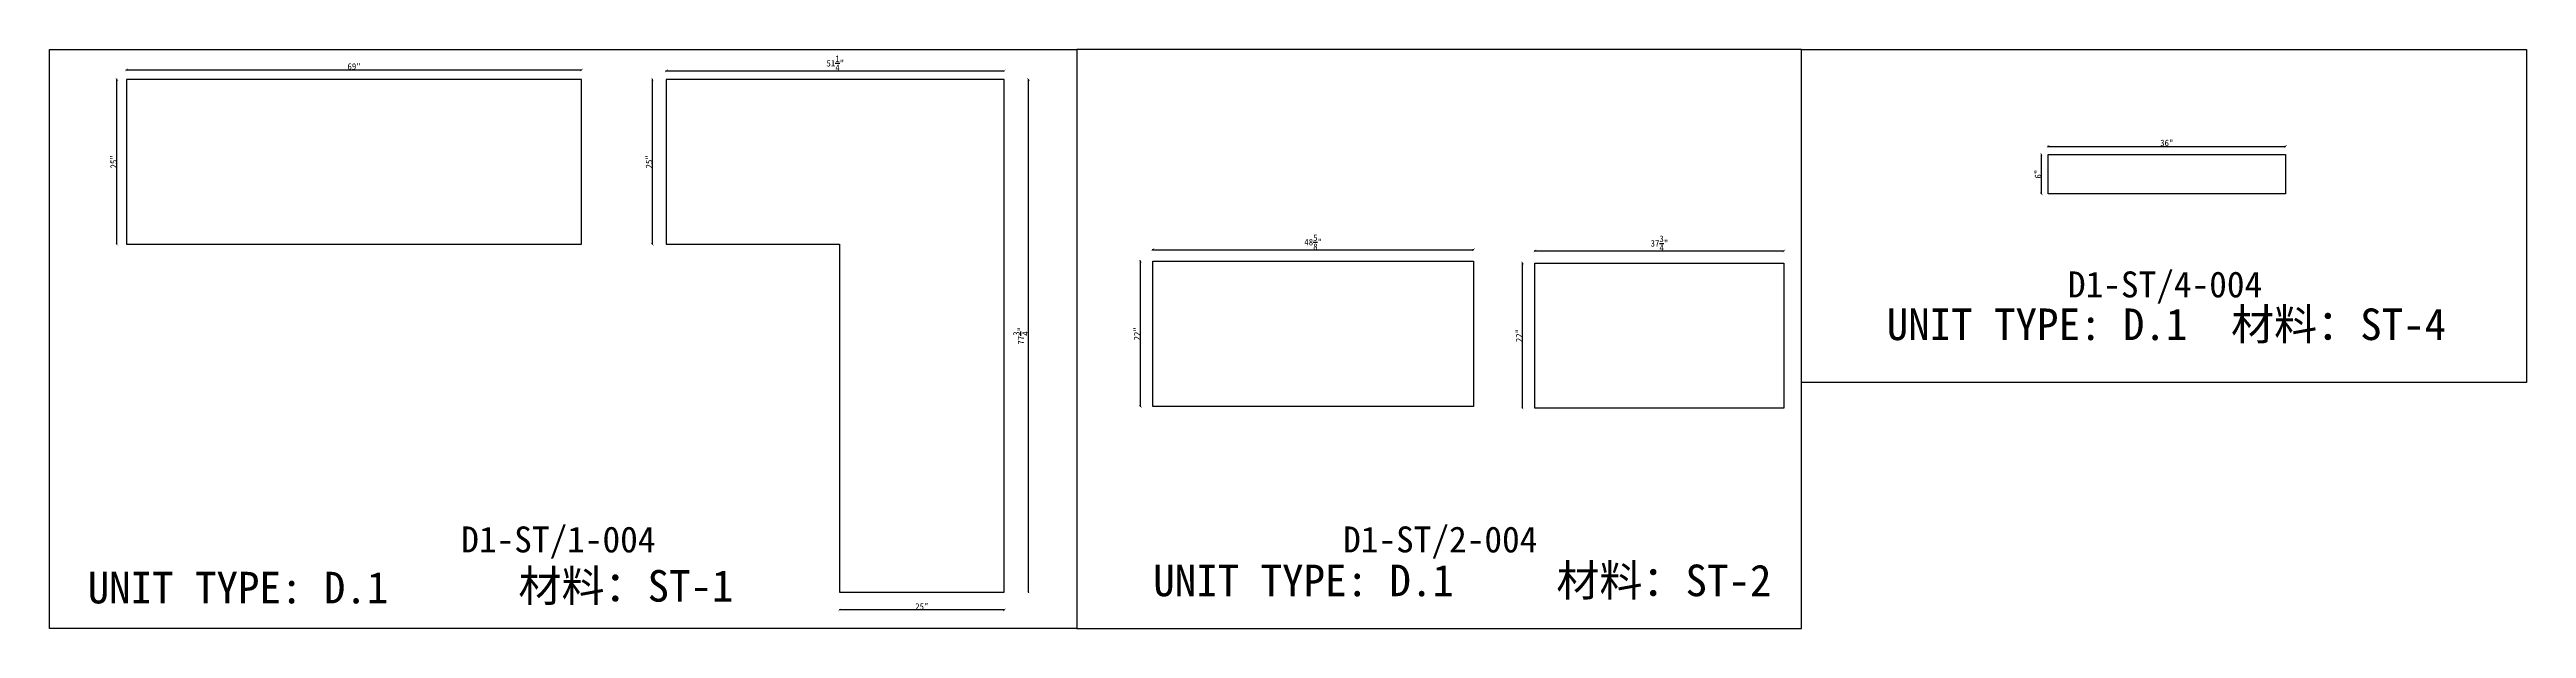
# Model space of a CAD drawing. Header units: millimetres. Extents: x -46966 to 138077, y -48408 to 2116.
# Drawn here: x 102126 to 111667, y -15435 to -13205 of the extents above; entities that cross this region are included whole.
import ezdxf
from ezdxf.enums import TextEntityAlignment as Align

# ---------------------------------------------------------------- set-up
doc = ezdxf.new("R2010")
doc.units = ezdxf.units.MM
doc.layers.add('PART_NUMBER', color=3, linetype='Continuous')
doc.styles.add('样式 1', font='')
doc.styles.get('样式 1').set_extended_font_data('NSimSun')
doc.dimstyles.new('副本 ISO-25', dxfattribs={"dimtxt": 25, "dimasz": 10, "dimexe": 1.5, "dimexo": 0.5, "dimtad": 1, "dimlfac": 0.03937, "dimlunit": 5, "dimtxsty": '样式 1', "dimblk": 'ARCHTICK', "dimcen": 2.5, "dimclrd": 256, "dimclrt": 1, "dimazin": 3, "dimtfac": 1, "dimtmove": 0, "dimatfit": 3, "dimfxlon": 1})

msp = doc.modelspace()

# ---------------------------------------------------------------- texts
at = {"style": '样式 1'}
for s, p in [('UNIT TYPE: D.1', (109202.355, -14324.325)), ('材料：ST-4', (110528.636, -14324.325)), ('UNIT TYPE: D.1', (102272.77, -15338.427)), ('材料：ST-1', (103932.057, -15331.772)), ('UNIT TYPE: D.1', (106377.18, -15310.725)), ('材料：ST-2', (107929.905, -15310.725))]:
    msp.add_text(s, height=121.5865, dxfattribs=at).set_placement(p)
at = {"layer": 'PART_NUMBER', "color": 3, "style": '样式 1'}
for s, p in [('D1-ST/4-004', (110274.591, -14109.998)), ('D1-ST/1-004', (104085.835, -15092.167)), ('D1-ST/2-004', (107482.717, -15092.167))]:
    msp.add_text(s, height=100, dxfattribs=at).set_placement(p, align=Align.MIDDLE_CENTER)

# ---------------------------------------------------------------- blocks, each defined once
blk = doc.blocks.new('_ArchTick')
at = {"color": 0, "linetype": 'ByBlock', "const_width": 0.15}
blk.add_lwpolyline([(-0.5, -0.5), (0.5, 0.5)], dxfattribs=at)
blk = doc.blocks.new('*D1793')
at = {"color": 0, "lineweight": -2, "transparency": 16777216}
for p, q in [((102386.8, -13320.4), (102384.3, -13320.4)), ((102386.8, -13955.4), (102384.3, -13955.4))]:
    blk.add_line(p, q, dxfattribs=at)
at = {"lineweight": -2, "transparency": 16777216}
blk.add_line((102385.8, -13955.4), (102385.8, -13320.4), dxfattribs=at)
at = {"layer": 'Defpoints', "color": 0, "transparency": 16777216}
for p in [(102385.8, -13320.4), (102422.7, -13320.4), (102422.7, -13955.4)]:
    blk.add_point(p, dxfattribs=at)
at = {"lineweight": -2, "transparency": 16777216, "xscale": 10, "yscale": 10, "zscale": 10}
for p, rotation in [((102385.8, -13320.4), 90), ((102385.8, -13955.4), 270)]:
    blk.add_blockref('_ArchTick', p, dxfattribs=dict(at, rotation=rotation))
at = {"color": 1, "transparency": 16777216, "insert": (102372.7, -13637.9), "char_height": 25, "attachment_point": 5, "rotation": 90, "style": '样式 1'}
blk.add_mtext('\\A1;25"', dxfattribs=at)
blk = doc.blocks.new('*D1794')
at = {"color": 0, "lineweight": -2, "transparency": 16777216}
for p, q in [((102422.7, -13285), (102422.7, -13282.5)), ((104175.3, -13285), (104175.3, -13282.5))]:
    blk.add_line(p, q, dxfattribs=at)
at = {"lineweight": -2, "transparency": 16777216}
blk.add_line((102422.7, -13284), (104175.3, -13284), dxfattribs=at)
at = {"layer": 'Defpoints', "color": 0, "transparency": 16777216}
for p in [(102422.7, -13320.4), (104175.3, -13284), (104175.3, -13320.4)]:
    blk.add_point(p, dxfattribs=at)
at = {"lineweight": -2, "transparency": 16777216, "xscale": 10, "yscale": 10, "zscale": 10, "rotation": 180}
blk.add_blockref('_ArchTick', (102422.7, -13284), dxfattribs=at)
at = {"lineweight": -2, "transparency": 16777216, "xscale": 10, "yscale": 10, "zscale": 10}
blk.add_blockref('_ArchTick', (104175.3, -13284), dxfattribs=at)
at = {"color": 1, "transparency": 16777216, "insert": (103299, -13270.9), "char_height": 25, "attachment_point": 5, "style": '样式 1'}
blk.add_mtext('\\A1;69"', dxfattribs=at)
blk = doc.blocks.new('*D1795')
at = {"color": 0, "lineweight": -2, "transparency": 16777216}
for p, q in [((104501.6, -13288.2), (104501.6, -13285.7)), ((105803.4, -13288.2), (105803.4, -13285.7))]:
    blk.add_line(p, q, dxfattribs=at)
at = {"lineweight": -2, "transparency": 16777216}
blk.add_line((104501.6, -13287.2), (105803.4, -13287.2), dxfattribs=at)
at = {"layer": 'Defpoints', "color": 0, "transparency": 16777216}
for p in [(104501.6, -13320.4), (105803.4, -13287.2), (105803.4, -13320.4)]:
    blk.add_point(p, dxfattribs=at)
at = {"lineweight": -2, "transparency": 16777216, "xscale": 10, "yscale": 10, "zscale": 10, "rotation": 180}
blk.add_blockref('_ArchTick', (104501.6, -13287.2), dxfattribs=at)
at = {"lineweight": -2, "transparency": 16777216, "xscale": 10, "yscale": 10, "zscale": 10}
blk.add_blockref('_ArchTick', (105803.4, -13287.2), dxfattribs=at)
at = {"color": 1, "transparency": 16777216, "insert": (105152.5, -13258.2), "char_height": 25, "attachment_point": 5, "style": '样式 1'}
blk.add_mtext('\\A1;51{\\H1x;\\S1/4;}"', dxfattribs=at)
blk = doc.blocks.new('*D1796')
at = {"color": 0, "lineweight": -2, "transparency": 16777216}
for p, q in [((104449.2, -13320.4), (104446.7, -13320.4)), ((104449.2, -13955.4), (104446.7, -13955.4))]:
    blk.add_line(p, q, dxfattribs=at)
at = {"lineweight": -2, "transparency": 16777216}
blk.add_line((104448.2, -13955.4), (104448.2, -13320.4), dxfattribs=at)
at = {"layer": 'Defpoints', "color": 0, "transparency": 16777216}
for p in [(104448.2, -13320.4), (104501.6, -13320.4), (104501.6, -13955.4)]:
    blk.add_point(p, dxfattribs=at)
at = {"lineweight": -2, "transparency": 16777216, "xscale": 10, "yscale": 10, "zscale": 10}
for p, rotation in [((104448.2, -13320.4), 90), ((104448.2, -13955.4), 270)]:
    blk.add_blockref('_ArchTick', p, dxfattribs=dict(at, rotation=rotation))
at = {"color": 1, "transparency": 16777216, "insert": (104435, -13637.9), "char_height": 25, "attachment_point": 5, "rotation": 90, "style": '样式 1'}
blk.add_mtext('\\A1;25"', dxfattribs=at)
blk = doc.blocks.new('*D1797')
at = {"color": 0, "lineweight": -2, "transparency": 16777216}
for p, q in [((105168.4, -15362.6), (105168.4, -15365.1)), ((105803.4, -15362.6), (105803.4, -15365.1))]:
    blk.add_line(p, q, dxfattribs=at)
at = {"lineweight": -2, "transparency": 16777216}
blk.add_line((105803.4, -15363.6), (105168.4, -15363.6), dxfattribs=at)
at = {"layer": 'Defpoints', "color": 0, "transparency": 16777216}
for p in [(105168.4, -15295.2), (105803.4, -15295.2), (105168.4, -15363.6)]:
    blk.add_point(p, dxfattribs=at)
at = {"lineweight": -2, "transparency": 16777216, "xscale": 10, "yscale": 10, "zscale": 10, "rotation": 180}
blk.add_blockref('_ArchTick', (105168.4, -15363.6), dxfattribs=at)
at = {"lineweight": -2, "transparency": 16777216, "xscale": 10, "yscale": 10, "zscale": 10}
blk.add_blockref('_ArchTick', (105803.4, -15363.6), dxfattribs=at)
at = {"color": 1, "transparency": 16777216, "insert": (105485.9, -15350.5), "char_height": 25, "attachment_point": 5, "style": '样式 1'}
blk.add_mtext('\\A1;25"', dxfattribs=at)
blk = doc.blocks.new('*D1798')
at = {"color": 0, "lineweight": -2, "transparency": 16777216}
for p, q in [((105895.6, -13320.4), (105898.1, -13320.4)), ((105895.6, -15295.2), (105898.1, -15295.2))]:
    blk.add_line(p, q, dxfattribs=at)
at = {"lineweight": -2, "transparency": 16777216}
blk.add_line((105896.6, -15295.2), (105896.6, -13320.4), dxfattribs=at)
at = {"layer": 'Defpoints', "color": 0, "transparency": 16777216}
for p in [(105803.4, -13320.4), (105896.6, -13320.4), (105803.4, -15295.2)]:
    blk.add_point(p, dxfattribs=at)
at = {"lineweight": -2, "transparency": 16777216, "xscale": 10, "yscale": 10, "zscale": 10}
for p, rotation in [((105896.6, -13320.4), 90), ((105896.6, -15295.2), 270)]:
    blk.add_blockref('_ArchTick', p, dxfattribs=dict(at, rotation=rotation))
at = {"color": 1, "transparency": 16777216, "insert": (105867.5, -14307.8), "char_height": 25, "attachment_point": 5, "rotation": 90, "style": '样式 1'}
blk.add_mtext('\\A1;77{\\H1x;\\S3/4;}"', dxfattribs=at)
blk = doc.blocks.new('*D1799')
at = {"color": 0, "lineweight": -2, "transparency": 16777216}
for p, q in [((106375.6, -13977.3), (106375.6, -13974.8)), ((107610.7, -13977.3), (107610.7, -13974.8))]:
    blk.add_line(p, q, dxfattribs=at)
at = {"lineweight": -2, "transparency": 16777216}
blk.add_line((106375.6, -13976.3), (107610.7, -13976.3), dxfattribs=at)
at = {"layer": 'Defpoints', "color": 0, "transparency": 16777216}
for p in [(106375.6, -14020.9), (107610.7, -13976.3), (107610.7, -14020.9)]:
    blk.add_point(p, dxfattribs=at)
at = {"lineweight": -2, "transparency": 16777216, "xscale": 10, "yscale": 10, "zscale": 10, "rotation": 180}
blk.add_blockref('_ArchTick', (106375.6, -13976.3), dxfattribs=at)
at = {"lineweight": -2, "transparency": 16777216, "xscale": 10, "yscale": 10, "zscale": 10}
blk.add_blockref('_ArchTick', (107610.7, -13976.3), dxfattribs=at)
at = {"color": 1, "transparency": 16777216, "insert": (106993.2, -13947.2), "char_height": 25, "attachment_point": 5, "style": '样式 1'}
blk.add_mtext('\\A1;48{\\H1x;\\S5/8;}"', dxfattribs=at)
blk = doc.blocks.new('*D1800')
at = {"color": 0, "lineweight": -2, "transparency": 16777216}
for p, q in [((106328.9, -14020.9), (106326.4, -14020.9)), ((106328.9, -14579.7), (106326.4, -14579.7))]:
    blk.add_line(p, q, dxfattribs=at)
at = {"lineweight": -2, "transparency": 16777216}
blk.add_line((106327.9, -14579.7), (106327.9, -14020.9), dxfattribs=at)
at = {"layer": 'Defpoints', "color": 0, "transparency": 16777216}
for p in [(106327.9, -14020.9), (106375.6, -14020.9), (106375.6, -14579.7)]:
    blk.add_point(p, dxfattribs=at)
at = {"lineweight": -2, "transparency": 16777216, "xscale": 10, "yscale": 10, "zscale": 10}
for p, rotation in [((106327.9, -14020.9), 90), ((106327.9, -14579.7), 270)]:
    blk.add_blockref('_ArchTick', p, dxfattribs=dict(at, rotation=rotation))
at = {"color": 1, "transparency": 16777216, "insert": (106314.8, -14300.3), "char_height": 25, "attachment_point": 5, "rotation": 90, "style": '样式 1'}
blk.add_mtext('\\A1;22"', dxfattribs=at)
blk = doc.blocks.new('*D1801')
at = {"color": 0, "lineweight": -2, "transparency": 16777216}
for p, q in [((107847.5, -13981.9), (107847.5, -13979.4)), ((108806.3, -13981.9), (108806.3, -13979.4))]:
    blk.add_line(p, q, dxfattribs=at)
at = {"lineweight": -2, "transparency": 16777216}
blk.add_line((107847.5, -13980.9), (108806.3, -13980.9), dxfattribs=at)
at = {"layer": 'Defpoints', "color": 0, "transparency": 16777216}
for p in [(108806.3, -13980.9), (107847.5, -14027.7), (108806.3, -14027.7)]:
    blk.add_point(p, dxfattribs=at)
at = {"lineweight": -2, "transparency": 16777216, "xscale": 10, "yscale": 10, "zscale": 10, "rotation": 180}
blk.add_blockref('_ArchTick', (107847.5, -13980.9), dxfattribs=at)
at = {"lineweight": -2, "transparency": 16777216, "xscale": 10, "yscale": 10, "zscale": 10}
blk.add_blockref('_ArchTick', (108806.3, -13980.9), dxfattribs=at)
at = {"color": 1, "transparency": 16777216, "insert": (108326.9, -13951.8), "char_height": 25, "attachment_point": 5, "style": '样式 1'}
blk.add_mtext('\\A1;37{\\H1x;\\S3/4;}"', dxfattribs=at)
blk = doc.blocks.new('*D1802')
at = {"color": 0, "lineweight": -2, "transparency": 16777216}
for p, q in [((107800.4, -14027.7), (107797.9, -14027.7)), ((107800.4, -14586.5), (107797.9, -14586.5))]:
    blk.add_line(p, q, dxfattribs=at)
at = {"lineweight": -2, "transparency": 16777216}
blk.add_line((107799.4, -14586.5), (107799.4, -14027.7), dxfattribs=at)
at = {"layer": 'Defpoints', "color": 0, "transparency": 16777216}
for p in [(107799.4, -14027.7), (107847.5, -14027.7), (107847.5, -14586.5)]:
    blk.add_point(p, dxfattribs=at)
at = {"lineweight": -2, "transparency": 16777216, "xscale": 10, "yscale": 10, "zscale": 10}
for p, rotation in [((107799.4, -14027.7), 90), ((107799.4, -14586.5), 270)]:
    blk.add_blockref('_ArchTick', p, dxfattribs=dict(at, rotation=rotation))
at = {"color": 1, "transparency": 16777216, "insert": (107786.3, -14307.1), "char_height": 25, "attachment_point": 5, "rotation": 90, "style": '样式 1'}
blk.add_mtext('\\A1;22"', dxfattribs=at)
blk = doc.blocks.new('*D1803')
at = {"color": 0, "lineweight": -2, "transparency": 16777216}
for p, q in [((109824, -13579.3), (109824, -13576.8)), ((110738.4, -13579.3), (110738.4, -13576.8))]:
    blk.add_line(p, q, dxfattribs=at)
at = {"lineweight": -2, "transparency": 16777216}
blk.add_line((109824, -13578.3), (110738.4, -13578.3), dxfattribs=at)
at = {"layer": 'Defpoints', "color": 0, "transparency": 16777216}
for p in [(109824, -13609.2), (110738.4, -13578.3), (110738.4, -13609.2)]:
    blk.add_point(p, dxfattribs=at)
at = {"lineweight": -2, "transparency": 16777216, "xscale": 10, "yscale": 10, "zscale": 10, "rotation": 180}
blk.add_blockref('_ArchTick', (109824, -13578.3), dxfattribs=at)
at = {"lineweight": -2, "transparency": 16777216, "xscale": 10, "yscale": 10, "zscale": 10}
blk.add_blockref('_ArchTick', (110738.4, -13578.3), dxfattribs=at)
at = {"color": 1, "transparency": 16777216, "insert": (110281.2, -13565.2), "char_height": 25, "attachment_point": 5, "style": '样式 1'}
blk.add_mtext('\\A1;36"', dxfattribs=at)
blk = doc.blocks.new('*D1804')
at = {"color": 0, "lineweight": -2, "transparency": 16777216}
for p, q in [((109799.2, -13609.2), (109796.7, -13609.2)), ((109799.2, -13761.6), (109796.7, -13761.6))]:
    blk.add_line(p, q, dxfattribs=at)
at = {"lineweight": -2, "transparency": 16777216}
blk.add_line((109798.2, -13761.6), (109798.2, -13609.2), dxfattribs=at)
at = {"layer": 'Defpoints', "color": 0, "transparency": 16777216}
for p in [(109798.2, -13609.2), (109824, -13609.2), (109824, -13761.6)]:
    blk.add_point(p, dxfattribs=at)
at = {"lineweight": -2, "transparency": 16777216, "xscale": 10, "yscale": 10, "zscale": 10}
for p, rotation in [((109798.2, -13609.2), 90), ((109798.2, -13761.6), 270)]:
    blk.add_blockref('_ArchTick', p, dxfattribs=dict(at, rotation=rotation))
at = {"color": 1, "transparency": 16777216, "insert": (109785.1, -13685.4), "char_height": 25, "attachment_point": 5, "rotation": 90, "style": '样式 1'}
blk.add_mtext('\\A1;6"', dxfattribs=at)

# ---------------------------------------------------------------- dimensions: what is measured, and where the dimension line sits
for base, p1, p2, picture, middle in [((104175.323, -13284.027), (102422.723, -13320.357), (104175.323, -13320.357), '*D1794', (103299.023, -13270.902)), ((105803.368, -13287.225), (104501.618, -13320.357), (105803.368, -13320.357), '*D1795', (105152.493, -13258.201)), ((110738.446, -13578.332), (109824.046, -13609.168), (110738.446, -13609.168), '*D1803', (110281.246, -13565.207)), ((107610.718, -13976.329), (106375.643, -14020.857), (107610.718, -14020.857), '*D1799', (106993.181, -13947.235)), ((108806.34, -13980.86), (107847.49, -14027.716), (108806.34, -14027.716), '*D1801', (108326.915, -13951.766)), ((105168.368, -15363.623), (105803.368, -15295.207), (105168.368, -15295.207), '*D1797', (105485.868, -15350.498))]:
    dim = msp.add_linear_dim(base=base, p1=p1, p2=p2, dimstyle='副本 ISO-25')
    dim.commit()
    dim.dimension.update_dxf_attribs({"geometry": picture, "text_midpoint": middle})
for base, p1, p2, picture, middle in [((102385.783, -13320.357), (102422.723, -13955.357), (102422.723, -13320.357), '*D1793', (102372.658, -13637.857)), ((104448.173, -13320.357), (104501.618, -13955.357), (104501.618, -13320.357), '*D1796', (104435.048, -13637.857)), ((105896.59, -13320.357), (105803.368, -15295.207), (105803.368, -13320.357), '*D1798', (105867.497, -14307.782)), ((109798.212, -13609.168), (109824.046, -13761.568), (109824.046, -13609.168), '*D1804', (109785.087, -13685.368)), ((106327.88, -14020.857), (106375.643, -14579.657), (106375.643, -14020.857), '*D1800', (106314.755, -14300.257)), ((107799.382, -14027.716), (107847.49, -14586.516), (107847.49, -14027.716), '*D1802', (107786.257, -14307.116))]:
    dim = msp.add_linear_dim(base=base, p1=p1, p2=p2, angle=90, dimstyle='副本 ISO-25')
    dim.commit()
    dim.dimension.update_dxf_attribs({"geometry": picture, "text_midpoint": middle})

# ---------------------------------------------------------------- linework, layer by layer
at = {"color": 1}
for points in [[(102125.971, -13205.431), (106082.853, -13205.431), (106082.853, -15434.998), (102125.971, -15434.998)], [(106082.853, -15434.998), (108874.727, -15434.998), (108874.727, -13205.431), (106082.853, -13205.431)], [(108874.727, -13205.431), (111666.602, -13205.431), (111666.602, -14487.829), (108874.727, -14487.829)]]:
    msp.add_lwpolyline(points, close=True, dxfattribs=at)
for points in [[(102422.723, -13955.357), (104175.323, -13955.357), (104175.323, -13320.357), (102422.723, -13320.357)], [(105803.368, -13320.357), (104501.618, -13320.357), (104501.618, -13955.357), (105168.368, -13955.357), (105168.368, -15295.207), (105803.368, -15295.207)], [(109824.046, -13609.168), (110738.446, -13609.168), (110738.446, -13761.568), (109824.046, -13761.568)], [(106375.643, -14020.857), (107610.718, -14020.857), (107610.718, -14579.657), (106375.643, -14579.657)], [(107847.49, -14027.716), (108806.34, -14027.716), (108806.34, -14586.516), (107847.49, -14586.516)]]:
    msp.add_lwpolyline(points, close=True)

msp.set_redraw_order([(e.dxf.handle, doc.entitydb.next_handle()) for e in msp.query("TEXT MTEXT ATTDEF DIMENSION ARC_DIMENSION")])  # texts and dimensions are drawn at this point

doc.saveas('drawing.dxf')
